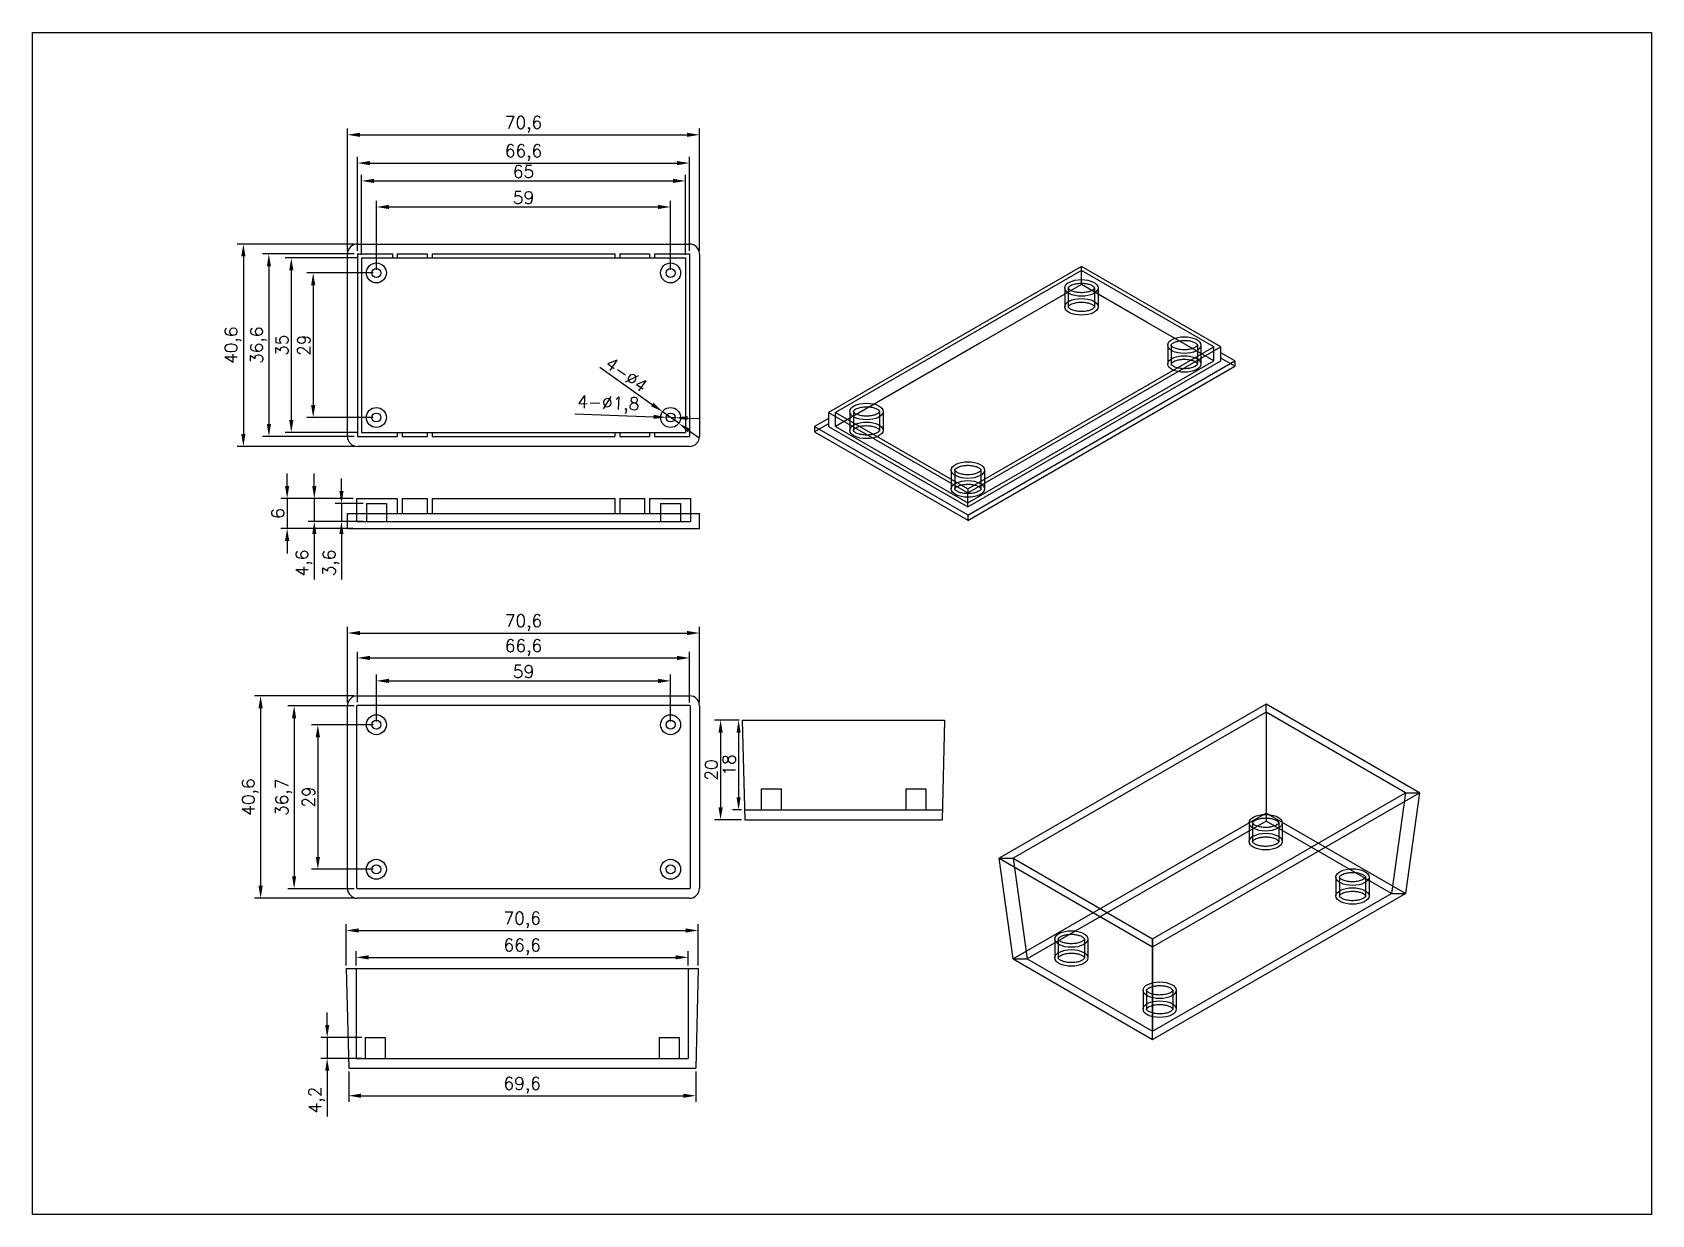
# Model space of a CAD drawing. Header units: millimetres. Extents: x 1647 to 1971, y 1078 to 1315.
import ezdxf

# ---------------------------------------------------------------- set-up
doc = ezdxf.new("R2010")
doc.units = ezdxf.units.MM
doc.styles.get("Standard").update_dxf_attribs({"font": 'txt', "bigfont": 'gbcbig.shx'})
doc.dimstyles.new('ISO-25', dxfattribs={"dimtxt": 2.5, "dimasz": 2.5, "dimexe": 1.25, "dimexo": 0.625, "dimtad": 1, "dimtxsty": 'Standard', "dimcen": 2.5, "dimadec": 0, "dimazin": 0, "dimtfac": 1, "dimtmove": 0, "dimatfit": 3, "dimfxl": 1, "dimarcsym": 0})

msp = doc.modelspace()

# ---------------------------------------------------------------- blocks, each defined once
blk = doc.blocks.new('*D3')
at = {"color": 0, "lineweight": -2}
for p, q in [((1711.17, 1272.26), (1687.67, 1272.26)), ((1688.92, 1269.76), (1688.92, 1234.16)), ((1711.17, 1231.66), (1687.67, 1231.66))]:
    blk.add_line(p, q, dxfattribs=at)
at = {"color": 0}
for points in [[(1688.5, 1269.76), (1689.34, 1269.76), (1688.92, 1272.26)], [(1688.5, 1234.16), (1689.34, 1234.16), (1688.92, 1231.66)]]:
    blk.add_solid(points, dxfattribs=at)
at = {"layer": 'Defpoints', "color": 0}
for p in [(1711.8, 1272.26), (1688.92, 1231.66), (1711.8, 1231.66)]:
    blk.add_point(p, dxfattribs=at)
at = {"color": 0, "insert": (1686.84, 1251.96), "char_height": 2.5, "attachment_point": 5, "rotation": 90}
blk.add_mtext('40,6', dxfattribs=at)
blk = doc.blocks.new('*D4')
at = {"color": 0, "lineweight": -2}
for p, q in [((1711.17, 1270.26), (1692.79, 1270.26)), ((1694.04, 1267.76), (1694.04, 1236.16)), ((1711.17, 1233.66), (1692.79, 1233.66))]:
    blk.add_line(p, q, dxfattribs=at)
at = {"color": 0}
for points in [[(1693.63, 1267.76), (1694.46, 1267.76), (1694.04, 1270.26)], [(1693.63, 1236.16), (1694.46, 1236.16), (1694.04, 1233.66)]]:
    blk.add_solid(points, dxfattribs=at)
at = {"layer": 'Defpoints', "color": 0}
for p in [(1711.8, 1270.26), (1694.04, 1233.66), (1711.8, 1233.66)]:
    blk.add_point(p, dxfattribs=at)
at = {"color": 0, "insert": (1691.96, 1251.96), "char_height": 2.5, "attachment_point": 5, "rotation": 90}
blk.add_mtext('36,6', dxfattribs=at)
blk = doc.blocks.new('*D5')
at = {"color": 0, "lineweight": -2}
for p, q in [((1711.97, 1269.46), (1697.28, 1269.46)), ((1698.53, 1266.96), (1698.53, 1236.96)), ((1711.97, 1234.46), (1697.28, 1234.46))]:
    blk.add_line(p, q, dxfattribs=at)
at = {"color": 0}
for points in [[(1698.12, 1266.96), (1698.95, 1266.96), (1698.53, 1269.46)], [(1698.12, 1236.96), (1698.95, 1236.96), (1698.53, 1234.46)]]:
    blk.add_solid(points, dxfattribs=at)
at = {"layer": 'Defpoints', "color": 0}
for p in [(1712.6, 1269.46), (1698.53, 1234.46), (1712.6, 1234.46)]:
    blk.add_point(p, dxfattribs=at)
at = {"color": 0, "insert": (1696.66, 1251.96), "char_height": 2.5, "attachment_point": 5, "rotation": 90}
blk.add_mtext('35', dxfattribs=at)
blk = doc.blocks.new('*D6')
at = {"color": 0, "lineweight": -2}
for p, q in [((1714.97, 1266.46), (1701.67, 1266.46)), ((1702.92, 1263.96), (1702.92, 1239.96)), ((1714.97, 1237.46), (1701.67, 1237.46))]:
    blk.add_line(p, q, dxfattribs=at)
at = {"color": 0}
for points in [[(1702.51, 1263.96), (1703.34, 1263.96), (1702.92, 1266.46)], [(1702.51, 1239.96), (1703.34, 1239.96), (1702.92, 1237.46)]]:
    blk.add_solid(points, dxfattribs=at)
at = {"layer": 'Defpoints', "color": 0}
for p in [(1715.6, 1266.46), (1702.92, 1237.46), (1715.6, 1237.46)]:
    blk.add_point(p, dxfattribs=at)
at = {"color": 0, "insert": (1701.05, 1251.96), "char_height": 2.5, "attachment_point": 5, "rotation": 90}
blk.add_mtext('29', dxfattribs=at)
blk = doc.blocks.new('*D7')
at = {"color": 0, "lineweight": -2}
for p, q in [((1709.8, 1270.89), (1709.8, 1295.42)), ((1712.3, 1294.17), (1777.9, 1294.17)), ((1780.4, 1270.89), (1780.4, 1295.42))]:
    blk.add_line(p, q, dxfattribs=at)
at = {"color": 0}
for points in [[(1712.3, 1294.58), (1712.3, 1293.75), (1709.8, 1294.17)], [(1777.9, 1294.58), (1777.9, 1293.75), (1780.4, 1294.17)]]:
    blk.add_solid(points, dxfattribs=at)
at = {"layer": 'Defpoints', "color": 0}
for p in [(1780.4, 1294.17), (1709.8, 1270.26), (1780.4, 1270.26)]:
    blk.add_point(p, dxfattribs=at)
at = {"color": 0, "insert": (1745.1, 1296.25), "char_height": 2.5, "attachment_point": 5}
blk.add_mtext('70,6', dxfattribs=at)
blk = doc.blocks.new('*D8')
at = {"color": 0, "lineweight": -2}
for p, q in [((1711.8, 1270.89), (1711.8, 1289.75)), ((1778.4, 1270.89), (1778.4, 1289.75)), ((1714.3, 1288.5), (1775.9, 1288.5))]:
    blk.add_line(p, q, dxfattribs=at)
at = {"color": 0}
for points in [[(1714.3, 1288.91), (1714.3, 1288.08), (1711.8, 1288.5)], [(1775.9, 1288.91), (1775.9, 1288.08), (1778.4, 1288.5)]]:
    blk.add_solid(points, dxfattribs=at)
at = {"layer": 'Defpoints', "color": 0}
for p in [(1778.4, 1288.5), (1711.8, 1270.26), (1778.4, 1270.26)]:
    blk.add_point(p, dxfattribs=at)
at = {"color": 0, "insert": (1745.1, 1290.58), "char_height": 2.5, "attachment_point": 5}
blk.add_mtext('66,6', dxfattribs=at)
blk = doc.blocks.new('*D9')
at = {"color": 0, "lineweight": -2}
for p, q in [((1712.6, 1270.09), (1712.6, 1286.17)), ((1777.6, 1270.09), (1777.6, 1286.17)), ((1715.1, 1284.92), (1775.1, 1284.92))]:
    blk.add_line(p, q, dxfattribs=at)
at = {"color": 0}
for points in [[(1715.1, 1285.33), (1715.1, 1284.5), (1712.6, 1284.92)], [(1775.1, 1285.33), (1775.1, 1284.5), (1777.6, 1284.92)]]:
    blk.add_solid(points, dxfattribs=at)
at = {"layer": 'Defpoints', "color": 0}
for p in [(1777.6, 1284.92), (1712.6, 1269.46), (1777.6, 1269.46)]:
    blk.add_point(p, dxfattribs=at)
at = {"color": 0, "insert": (1745.1, 1286.79), "char_height": 2.5, "attachment_point": 5}
blk.add_mtext('65', dxfattribs=at)
blk = doc.blocks.new('*D10')
at = {"color": 0, "lineweight": -2}
for p, q in [((1715.6, 1267.09), (1715.6, 1280.94)), ((1718.1, 1279.69), (1772.1, 1279.69)), ((1774.6, 1267.09), (1774.6, 1280.94))]:
    blk.add_line(p, q, dxfattribs=at)
at = {"color": 0}
for points in [[(1718.1, 1280.11), (1718.1, 1279.28), (1715.6, 1279.69)], [(1772.1, 1280.11), (1772.1, 1279.28), (1774.6, 1279.69)]]:
    blk.add_solid(points, dxfattribs=at)
at = {"layer": 'Defpoints', "color": 0}
for p in [(1774.6, 1279.69), (1715.6, 1266.46), (1774.6, 1266.46)]:
    blk.add_point(p, dxfattribs=at)
at = {"color": 0, "insert": (1745.1, 1281.57), "char_height": 2.5, "attachment_point": 5}
blk.add_mtext('59', dxfattribs=at)
blk = doc.blocks.new('*D11')
at = {"color": 0, "lineweight": -2}
for p, q in [((1697.7, 1223.71), (1697.7, 1226.21)), ((1710.97, 1221.21), (1696.45, 1221.21)), ((1697.7, 1221.21), (1697.7, 1215.21)), ((1710.97, 1215.21), (1696.45, 1215.21)), ((1697.7, 1212.71), (1697.7, 1210.21))]:
    blk.add_line(p, q, dxfattribs=at)
at = {"color": 0}
for points in [[(1697.28, 1223.71), (1698.12, 1223.71), (1697.7, 1221.21)], [(1697.28, 1212.71), (1698.12, 1212.71), (1697.7, 1215.21)]]:
    blk.add_solid(points, dxfattribs=at)
at = {"layer": 'Defpoints', "color": 0}
for p in [(1711.6, 1221.21), (1697.7, 1215.21), (1711.6, 1215.21)]:
    blk.add_point(p, dxfattribs=at)
at = {"color": 0, "insert": (1695.83, 1218.21), "char_height": 2.5, "attachment_point": 5, "rotation": 90}
blk.add_mtext('6', dxfattribs=at)
blk = doc.blocks.new('*D12')
at = {"color": 0, "lineweight": -2}
for p, q in [((1703.15, 1223.71), (1703.15, 1226.21)), ((1710.97, 1221.21), (1701.9, 1221.21)), ((1703.15, 1221.21), (1703.15, 1216.61)), ((1710.97, 1216.61), (1701.9, 1216.61)), ((1703.15, 1214.11), (1703.15, 1204.95))]:
    blk.add_line(p, q, dxfattribs=at)
at = {"color": 0}
for points in [[(1702.73, 1223.71), (1703.56, 1223.71), (1703.15, 1221.21)], [(1702.73, 1214.11), (1703.56, 1214.11), (1703.15, 1216.61)]]:
    blk.add_solid(points, dxfattribs=at)
at = {"layer": 'Defpoints', "color": 0}
for p in [(1711.6, 1221.21), (1703.15, 1216.61), (1711.6, 1216.61)]:
    blk.add_point(p, dxfattribs=at)
at = {"color": 0, "insert": (1701.06, 1208.28), "char_height": 2.5, "attachment_point": 5, "rotation": 90}
blk.add_mtext('4,6', dxfattribs=at)
blk = doc.blocks.new('*D13')
at = {"color": 0, "lineweight": -2}
for p, q in [((1708.59, 1222.71), (1708.59, 1225.21)), ((1712.97, 1220.21), (1707.34, 1220.21)), ((1708.59, 1220.21), (1708.59, 1216.61)), ((1712.97, 1216.61), (1707.34, 1216.61)), ((1708.59, 1214.11), (1708.59, 1204.95))]:
    blk.add_line(p, q, dxfattribs=at)
at = {"color": 0}
for points in [[(1708.18, 1222.71), (1709.01, 1222.71), (1708.59, 1220.21)], [(1708.18, 1214.11), (1709.01, 1214.11), (1708.59, 1216.61)]]:
    blk.add_solid(points, dxfattribs=at)
at = {"layer": 'Defpoints', "color": 0}
for p in [(1713.6, 1220.21), (1708.59, 1216.61), (1713.6, 1216.61)]:
    blk.add_point(p, dxfattribs=at)
at = {"color": 0, "insert": (1706.51, 1208.28), "char_height": 2.5, "attachment_point": 5, "rotation": 90}
blk.add_mtext('3,6', dxfattribs=at)
blk = doc.blocks.new('*D14')
at = {"color": 0, "lineweight": -2}
for p, q in [((1760.41, 1247.57), (1770.93, 1240.07)), ((1776.22, 1236.3), (1772.97, 1238.62)), ((1778.26, 1234.85), (1780.3, 1233.4))]:
    blk.add_line(p, q, dxfattribs=at)
at = {"color": 0}
for points in [[(1771.17, 1240.41), (1770.69, 1239.73), (1772.97, 1238.62)], [(1778.5, 1235.19), (1778.02, 1234.51), (1776.22, 1236.3)]]:
    blk.add_solid(points, dxfattribs=at)
at = {"layer": 'Defpoints', "color": 0}
for p in [(1772.97, 1238.62), (1776.22, 1236.3)]:
    blk.add_point(p, dxfattribs=at)
at = {"color": 0, "insert": (1765.74, 1246.07), "char_height": 2.5, "attachment_point": 5, "rotation": 324.526}
blk.add_mtext('4-∅4', dxfattribs=at)
blk = doc.blocks.new('*D15')
at = {"color": 0, "lineweight": -2}
for p, q in [((1755.38, 1238.22), (1771.2, 1237.6)), ((1775.5, 1237.42), (1773.7, 1237.5)), ((1777.99, 1237.33), (1780.49, 1237.23))]:
    blk.add_line(p, q, dxfattribs=at)
at = {"color": 0}
for points in [[(1771.22, 1238.01), (1771.18, 1237.18), (1773.7, 1237.5)], [(1778.01, 1237.74), (1777.98, 1236.91), (1775.5, 1237.42)]]:
    blk.add_solid(points, dxfattribs=at)
at = {"layer": 'Defpoints', "color": 0}
for p in [(1773.7, 1237.5), (1775.5, 1237.42)]:
    blk.add_point(p, dxfattribs=at)
at = {"color": 0, "insert": (1762.12, 1240.04), "char_height": 2.5, "attachment_point": 5, "rotation": 357.7252}
blk.add_mtext('4-∅1,8', dxfattribs=at)
blk = doc.blocks.new('*D16')
at = {"color": 0, "lineweight": -2}
for p, q in [((1711.17, 1181.63), (1691.13, 1181.63)), ((1692.38, 1179.13), (1692.38, 1143.53)), ((1711.17, 1141.03), (1691.13, 1141.03))]:
    blk.add_line(p, q, dxfattribs=at)
at = {"color": 0}
for points in [[(1691.96, 1179.13), (1692.8, 1179.13), (1692.38, 1181.63)], [(1691.96, 1143.53), (1692.8, 1143.53), (1692.38, 1141.03)]]:
    blk.add_solid(points, dxfattribs=at)
at = {"layer": 'Defpoints', "color": 0}
for p in [(1711.8, 1181.63), (1692.38, 1141.03), (1711.8, 1141.03)]:
    blk.add_point(p, dxfattribs=at)
at = {"color": 0, "insert": (1690.3, 1161.33), "char_height": 2.5, "attachment_point": 5, "rotation": 90}
blk.add_mtext('40,6', dxfattribs=at)
blk = doc.blocks.new('*D17')
at = {"color": 0, "lineweight": -2}
for p, q in [((1711.17, 1179.63), (1697.85, 1179.63)), ((1699.1, 1177.13), (1699.1, 1145.43)), ((1711.17, 1142.93), (1697.85, 1142.93))]:
    blk.add_line(p, q, dxfattribs=at)
at = {"color": 0}
for points in [[(1698.68, 1177.13), (1699.51, 1177.13), (1699.1, 1179.63)], [(1698.68, 1145.43), (1699.51, 1145.43), (1699.1, 1142.93)]]:
    blk.add_solid(points, dxfattribs=at)
at = {"layer": 'Defpoints', "color": 0}
for p in [(1711.8, 1179.63), (1699.1, 1142.93), (1711.8, 1142.93)]:
    blk.add_point(p, dxfattribs=at)
at = {"color": 0, "insert": (1697.01, 1161.28), "char_height": 2.5, "attachment_point": 5, "rotation": 90}
blk.add_mtext('36,7', dxfattribs=at)
blk = doc.blocks.new('*D18')
at = {"color": 0, "lineweight": -2}
for p, q in [((1714.97, 1175.83), (1702.61, 1175.83)), ((1703.86, 1173.33), (1703.86, 1149.33)), ((1714.97, 1146.83), (1702.61, 1146.83))]:
    blk.add_line(p, q, dxfattribs=at)
at = {"color": 0}
for points in [[(1703.44, 1173.33), (1704.28, 1173.33), (1703.86, 1175.83)], [(1703.44, 1149.33), (1704.28, 1149.33), (1703.86, 1146.83)]]:
    blk.add_solid(points, dxfattribs=at)
at = {"layer": 'Defpoints', "color": 0}
for p in [(1715.6, 1175.83), (1703.86, 1146.83), (1715.6, 1146.83)]:
    blk.add_point(p, dxfattribs=at)
at = {"color": 0, "insert": (1701.99, 1161.33), "char_height": 2.5, "attachment_point": 5, "rotation": 90}
blk.add_mtext('29', dxfattribs=at)
blk = doc.blocks.new('*D19')
at = {"color": 0, "lineweight": -2}
for p, q in [((1709.8, 1180.26), (1709.8, 1195.48)), ((1780.4, 1180.26), (1780.4, 1195.48)), ((1712.3, 1194.23), (1777.9, 1194.23))]:
    blk.add_line(p, q, dxfattribs=at)
at = {"color": 0}
for points in [[(1712.3, 1194.64), (1712.3, 1193.81), (1709.8, 1194.23)], [(1777.9, 1194.64), (1777.9, 1193.81), (1780.4, 1194.23)]]:
    blk.add_solid(points, dxfattribs=at)
at = {"layer": 'Defpoints', "color": 0}
for p in [(1780.4, 1194.23), (1709.8, 1179.63), (1780.4, 1179.63)]:
    blk.add_point(p, dxfattribs=at)
at = {"color": 0, "insert": (1745.1, 1196.31), "char_height": 2.5, "attachment_point": 5}
blk.add_mtext('70,6', dxfattribs=at)
blk = doc.blocks.new('*D20')
at = {"color": 0, "lineweight": -2}
for p, q in [((1711.8, 1180.36), (1711.8, 1190.48)), ((1714.3, 1189.23), (1775.9, 1189.23)), ((1778.4, 1180.26), (1778.4, 1190.48))]:
    blk.add_line(p, q, dxfattribs=at)
at = {"color": 0}
for points in [[(1714.3, 1189.65), (1714.3, 1188.81), (1711.8, 1189.23)], [(1775.9, 1189.65), (1775.9, 1188.81), (1778.4, 1189.23)]]:
    blk.add_solid(points, dxfattribs=at)
at = {"layer": 'Defpoints', "color": 0}
for p in [(1778.4, 1189.23), (1711.8, 1179.73), (1778.4, 1179.63)]:
    blk.add_point(p, dxfattribs=at)
at = {"color": 0, "insert": (1745.1, 1191.31), "char_height": 2.5, "attachment_point": 5}
blk.add_mtext('66,6', dxfattribs=at)
blk = doc.blocks.new('*D21')
at = {"color": 0, "lineweight": -2}
for p, q in [((1715.6, 1176.46), (1715.6, 1185.88)), ((1774.6, 1176.46), (1774.6, 1185.88)), ((1718.1, 1184.63), (1772.1, 1184.63))]:
    blk.add_line(p, q, dxfattribs=at)
at = {"color": 0}
for points in [[(1718.1, 1185.04), (1718.1, 1184.21), (1715.6, 1184.63)], [(1772.1, 1185.04), (1772.1, 1184.21), (1774.6, 1184.63)]]:
    blk.add_solid(points, dxfattribs=at)
at = {"layer": 'Defpoints', "color": 0}
for p in [(1774.6, 1184.63), (1715.6, 1175.83), (1774.6, 1175.83)]:
    blk.add_point(p, dxfattribs=at)
at = {"color": 0, "insert": (1745.1, 1186.5), "char_height": 2.5, "attachment_point": 5}
blk.add_mtext('59', dxfattribs=at)
blk = doc.blocks.new('*D22')
at = {"color": 0, "lineweight": -2}
for p, q in [((1709.54, 1127.53), (1709.54, 1135.81)), ((1712.04, 1134.56), (1777.64, 1134.56)), ((1780.14, 1127.53), (1780.14, 1135.81))]:
    blk.add_line(p, q, dxfattribs=at)
at = {"color": 0}
for points in [[(1712.04, 1134.98), (1712.04, 1134.14), (1709.54, 1134.56)], [(1777.64, 1134.98), (1777.64, 1134.14), (1780.14, 1134.56)]]:
    blk.add_solid(points, dxfattribs=at)
at = {"layer": 'Defpoints', "color": 0}
for p in [(1780.14, 1134.56), (1709.54, 1126.91), (1780.14, 1126.91)]:
    blk.add_point(p, dxfattribs=at)
at = {"color": 0, "insert": (1744.84, 1136.64), "char_height": 2.5, "attachment_point": 5}
blk.add_mtext('70,6', dxfattribs=at)
blk = doc.blocks.new('*D23')
at = {"color": 0, "lineweight": -2}
for p, q in [((1710.04, 1106.28), (1710.04, 1100.16)), ((1779.64, 1106.28), (1779.64, 1100.16)), ((1712.54, 1101.41), (1777.14, 1101.41))]:
    blk.add_line(p, q, dxfattribs=at)
at = {"color": 0}
for points in [[(1712.54, 1101.83), (1712.54, 1100.99), (1710.04, 1101.41)], [(1777.14, 1101.83), (1777.14, 1100.99), (1779.64, 1101.41)]]:
    blk.add_solid(points, dxfattribs=at)
at = {"layer": 'Defpoints', "color": 0}
for p in [(1710.04, 1106.91), (1779.64, 1106.91), (1779.64, 1101.41)]:
    blk.add_point(p, dxfattribs=at)
at = {"color": 0, "insert": (1744.84, 1103.49), "char_height": 2.5, "attachment_point": 5}
blk.add_mtext('69,6', dxfattribs=at)
blk = doc.blocks.new('*D24')
at = {"color": 0, "lineweight": -2}
for p, q in [((1711.54, 1127.53), (1711.54, 1130.42)), ((1778.14, 1127.53), (1778.14, 1130.42)), ((1714.04, 1129.17), (1775.64, 1129.17))]:
    blk.add_line(p, q, dxfattribs=at)
at = {"color": 0}
for points in [[(1714.04, 1129.58), (1714.04, 1128.75), (1711.54, 1129.17)], [(1775.64, 1129.58), (1775.64, 1128.75), (1778.14, 1129.17)]]:
    blk.add_solid(points, dxfattribs=at)
at = {"layer": 'Defpoints', "color": 0}
for p in [(1711.54, 1126.91), (1778.14, 1129.17), (1778.14, 1126.91)]:
    blk.add_point(p, dxfattribs=at)
at = {"color": 0, "insert": (1744.84, 1131.25), "char_height": 2.5, "attachment_point": 5}
blk.add_mtext('66,6', dxfattribs=at)
blk = doc.blocks.new('*D25')
at = {"color": 0, "lineweight": -2}
for p, q in [((1705.73, 1115.61), (1705.73, 1118.11)), ((1712.71, 1113.11), (1704.48, 1113.11)), ((1705.73, 1113.11), (1705.73, 1108.91)), ((1712.71, 1108.91), (1704.48, 1108.91)), ((1705.73, 1106.41), (1705.73, 1097.24))]:
    blk.add_line(p, q, dxfattribs=at)
at = {"color": 0}
for points in [[(1705.32, 1115.61), (1706.15, 1115.61), (1705.73, 1113.11)], [(1705.32, 1106.41), (1706.15, 1106.41), (1705.73, 1108.91)]]:
    blk.add_solid(points, dxfattribs=at)
at = {"layer": 'Defpoints', "color": 0}
for p in [(1713.34, 1113.11), (1705.73, 1108.91), (1713.34, 1108.91)]:
    blk.add_point(p, dxfattribs=at)
at = {"color": 0, "insert": (1703.65, 1100.57), "char_height": 2.5, "attachment_point": 5, "rotation": 90}
blk.add_mtext('4,2', dxfattribs=at)
blk = doc.blocks.new('*D26')
at = {"color": 0, "lineweight": -2}
for p, q in [((1788.33, 1176.76), (1783.38, 1176.76)), ((1784.63, 1174.26), (1784.63, 1159.26)), ((1788.83, 1156.76), (1783.38, 1156.76))]:
    blk.add_line(p, q, dxfattribs=at)
at = {"color": 0}
for points in [[(1784.21, 1174.26), (1785.05, 1174.26), (1784.63, 1176.76)], [(1784.21, 1159.26), (1785.05, 1159.26), (1784.63, 1156.76)]]:
    blk.add_solid(points, dxfattribs=at)
at = {"layer": 'Defpoints', "color": 0}
for p in [(1788.96, 1176.76), (1784.63, 1156.76), (1789.46, 1156.76)]:
    blk.add_point(p, dxfattribs=at)
at = {"color": 0, "insert": (1782.76, 1166.76), "char_height": 2.5, "attachment_point": 5, "rotation": 90}
blk.add_mtext('20', dxfattribs=at)
blk = doc.blocks.new('*D27')
at = {"color": 0, "lineweight": -2}
for p, q in [((1788.33, 1176.76), (1786.99, 1176.76)), ((1788.24, 1174.26), (1788.24, 1161.26)), ((1788.83, 1158.76), (1786.99, 1158.76))]:
    blk.add_line(p, q, dxfattribs=at)
at = {"color": 0}
for points in [[(1787.82, 1174.26), (1788.65, 1174.26), (1788.24, 1176.76)], [(1787.82, 1161.26), (1788.65, 1161.26), (1788.24, 1158.76)]]:
    blk.add_solid(points, dxfattribs=at)
at = {"layer": 'Defpoints', "color": 0}
for p in [(1788.96, 1176.76), (1788.24, 1158.76), (1789.46, 1158.76)]:
    blk.add_point(p, dxfattribs=at)
at = {"color": 0, "insert": (1786.36, 1167.76), "char_height": 2.5, "attachment_point": 5, "rotation": 90}
blk.add_mtext('18', dxfattribs=at)

# ---------------------------------------------------------------- dimensions: what is measured, and where the dimension line sits
for base, p1, p2, picture, middle in [((1780.396, 1294.166), (1709.796, 1270.261), (1780.396, 1270.261), '*D7', (1745.096, 1296.249)), ((1778.396, 1288.495), (1711.796, 1270.261), (1778.396, 1270.261), '*D8', (1745.096, 1290.579)), ((1774.596, 1279.695), (1715.596, 1266.461), (1774.596, 1266.461), '*D10', (1745.096, 1281.57)), ((1780.396, 1194.228), (1709.796, 1179.632), (1780.396, 1179.632), '*D19', (1745.096, 1196.311)), ((1778.396, 1189.23), (1711.796, 1179.732), (1778.396, 1179.632), '*D20', (1745.096, 1191.313)), ((1774.596, 1184.626), (1715.596, 1175.832), (1774.596, 1175.832), '*D21', (1745.096, 1186.501)), ((1778.139, 1129.167), (1711.539, 1126.908), (1778.139, 1126.908), '*D24', (1744.839, 1131.251)), ((1779.639, 1101.409), (1710.039, 1106.908), (1779.639, 1106.908), '*D23', (1744.839, 1103.493))]:
    dim = msp.add_linear_dim(base=base, p1=p1, p2=p2, dimstyle='ISO-25')
    dim.commit()
    dim.dimension.update_dxf_attribs({"geometry": picture, "text_midpoint": middle})
for base, p1, p2, picture, middle in [((1777.596, 1284.918), (1712.596, 1269.461), (1777.596, 1269.461), '*D9', (1745.096, 1284.918)), ((1780.139, 1134.56), (1709.539, 1126.908), (1780.139, 1126.908), '*D22', (1744.839, 1134.56))]:
    dim = msp.add_linear_dim(base=base, p1=p1, p2=p2, dimstyle='ISO-25')
    dim.commit()
    dim.dimension.update_dxf_attribs({"geometry": picture, "text_midpoint": middle, "dimtype": 160})
for base, p1, p2, picture, middle in [((1688.922, 1231.661), (1711.796, 1272.261), (1711.796, 1231.661), '*D3', (1688.922, 1251.961)), ((1694.042, 1233.661), (1711.796, 1270.261), (1711.796, 1233.661), '*D4', (1694.042, 1251.961)), ((1698.535, 1234.461), (1712.596, 1269.461), (1712.596, 1234.461), '*D5', (1698.535, 1251.961)), ((1702.924, 1237.461), (1715.596, 1266.461), (1715.596, 1237.461), '*D6', (1702.924, 1251.961)), ((1697.7, 1215.213), (1711.596, 1221.213), (1711.596, 1215.213), '*D11', (1697.7, 1218.213)), ((1703.146, 1216.613), (1711.596, 1221.213), (1711.596, 1216.613), '*D12', (1703.146, 1208.28))]:
    dim = msp.add_linear_dim(base=base, p1=p1, p2=p2, angle=90, dimstyle='ISO-25')
    dim.commit()
    dim.dimension.update_dxf_attribs({"geometry": picture, "text_midpoint": middle, "dimtype": 160})
for p1, p2, picture, middle in [((1776.225, 1236.3), (1772.967, 1238.621), '*D14', (1765.742, 1246.072)), ((1775.495, 1237.425), (1773.697, 1237.496), '*D15', (1762.122, 1240.041))]:
    dim = msp.add_diameter_dim_2p(p1=p1, p2=p2, text='4-<>', dimstyle='ISO-25')
    dim.commit()
    dim.dimension.update_dxf_attribs({"geometry": picture, "text_midpoint": middle})
for base, p1, p2, picture, middle in [((1708.593, 1216.613), (1713.596, 1220.213), (1713.596, 1216.613), '*D13', (1706.51, 1208.28)), ((1692.379, 1141.032), (1711.796, 1181.632), (1711.796, 1141.032), '*D16', (1690.296, 1161.332)), ((1699.096, 1142.932), (1711.796, 1179.632), (1711.796, 1142.932), '*D17', (1697.013, 1161.282)), ((1703.861, 1146.832), (1715.596, 1175.832), (1715.596, 1146.832), '*D18', (1701.986, 1161.332)), ((1784.632, 1156.758), (1788.957, 1176.758), (1789.457, 1156.758), '*D26', (1782.757, 1166.758)), ((1788.235, 1158.758), (1788.957, 1176.758), (1789.457, 1158.758), '*D27', (1786.36, 1167.758)), ((1705.733, 1108.908), (1713.339, 1113.108), (1713.339, 1108.908), '*D25', (1703.65, 1100.574))]:
    dim = msp.add_linear_dim(base=base, p1=p1, p2=p2, angle=90, dimstyle='ISO-25')
    dim.commit()
    dim.dimension.update_dxf_attribs({"geometry": picture, "text_midpoint": middle})

# ---------------------------------------------------------------- linework, layer by layer
for p, q in [((1709.796, 1233.661), (1709.796, 1270.261)), ((1711.796, 1272.261), (1778.396, 1272.261)), ((1711.796, 1270.261), (1718.796, 1270.261)), ((1711.796, 1270.261), (1711.796, 1233.661)), ((1718.796, 1270.261), (1718.796, 1269.461)), ((1719.796, 1270.261), (1719.796, 1269.461)), ((1719.796, 1270.261), (1725.796, 1270.261)), ((1725.796, 1270.261), (1725.796, 1269.461)), ((1726.796, 1270.261), (1726.796, 1269.461)), ((1726.796, 1270.261), (1763.396, 1270.261)), ((1763.396, 1270.261), (1763.396, 1269.461)), ((1764.396, 1270.261), (1764.396, 1269.461)), ((1764.396, 1270.261), (1770.396, 1270.261)), ((1770.396, 1270.261), (1770.396, 1269.461)), ((1771.396, 1270.261), (1771.396, 1269.461)), ((1771.396, 1270.261), (1778.396, 1270.261)), ((1778.396, 1270.261), (1778.396, 1233.661)), ((1780.396, 1270.261), (1780.396, 1233.661)), ((1712.596, 1269.461), (1718.796, 1269.461)), ((1712.596, 1269.461), (1712.596, 1234.461)), ((1718.796, 1269.461), (1771.396, 1269.461)), ((1719.796, 1269.461), (1725.796, 1269.461)), ((1726.796, 1269.461), (1763.396, 1269.461)), ((1764.396, 1269.461), (1770.396, 1269.461)), ((1771.396, 1269.461), (1777.596, 1269.461)), ((1777.596, 1269.461), (1777.596, 1234.461)), ((1857.009, 1267.736), (1806.287, 1238.452)), ((1857.009, 1266.928), (1807.687, 1238.452)), ((1884.943, 1251.609), (1857.009, 1267.736)), ((1857.009, 1264.966), (1857.009, 1267.736)), ((1883.543, 1251.609), (1857.009, 1266.928)), ((1857.009, 1264.158), (1836.646, 1252.401)), ((1853.645, 1263.447), (1853.645, 1259.661)), ((1854.362, 1263.447), (1854.362, 1259.661)), ((1857.009, 1264.158), (1857.009, 1264.966)), ((1870.199, 1256.543), (1857.009, 1264.158)), ((1859.601, 1263.447), (1859.601, 1259.661)), ((1860.317, 1263.447), (1860.317, 1259.661)), ((1883.543, 1248.839), (1870.199, 1256.543)), ((1836.646, 1252.401), (1807.687, 1235.682)), ((1834.221, 1222.325), (1884.943, 1251.609)), ((1834.221, 1223.133), (1883.543, 1251.609)), ((1874.288, 1251.977), (1874.288, 1248.192)), ((1875.004, 1251.977), (1875.004, 1248.191)), ((1880.243, 1251.977), (1880.243, 1248.192)), ((1880.96, 1251.977), (1880.96, 1248.192)), ((1883.543, 1248.839), (1883.543, 1251.609)), ((1884.943, 1248.839), (1884.943, 1251.609)), ((1887.742, 1248.814), (1884.943, 1250.43)), ((1834.221, 1219.555), (1884.943, 1248.839)), ((1834.221, 1220.363), (1883.543, 1248.839)), ((1834.221, 1217.887), (1887.742, 1248.814)), ((1834.221, 1216.821), (1887.742, 1247.748)), ((1887.742, 1247.748), (1884.943, 1249.364)), ((1887.742, 1248.814), (1887.742, 1247.748)), ((1806.287, 1237.273), (1803.487, 1235.656)), ((1806.287, 1238.452), (1834.221, 1222.325)), ((1806.287, 1238.452), (1806.287, 1235.682)), ((1807.687, 1238.452), (1834.221, 1223.133)), ((1807.687, 1235.682), (1807.687, 1238.452)), ((1810.533, 1238.669), (1810.533, 1234.883)), ((1811.25, 1238.668), (1811.25, 1234.883)), ((1816.489, 1238.669), (1816.489, 1234.883)), ((1817.205, 1238.669), (1817.205, 1234.883)), ((1712.596, 1234.461), (1771.396, 1234.461)), ((1719.796, 1234.461), (1725.796, 1234.461)), ((1719.796, 1234.461), (1719.796, 1233.661)), ((1719.796, 1234.461), (1719.796, 1233.661)), ((1720.796, 1234.461), (1720.796, 1233.661)), ((1725.796, 1234.461), (1725.796, 1233.661)), ((1726.796, 1234.461), (1726.796, 1233.661)), ((1763.396, 1234.461), (1763.396, 1233.661)), ((1764.396, 1234.461), (1764.396, 1233.661)), ((1770.396, 1234.461), (1770.396, 1233.661)), ((1771.396, 1234.461), (1771.396, 1233.661)), ((1771.396, 1234.461), (1777.596, 1234.461)), ((1806.287, 1236.207), (1803.487, 1234.591)), ((1803.487, 1235.656), (1834.221, 1217.912)), ((1803.487, 1235.656), (1803.487, 1234.591)), ((1803.487, 1234.591), (1834.221, 1216.847)), ((1806.287, 1235.682), (1834.221, 1219.555)), ((1807.687, 1235.682), (1834.221, 1220.363)), ((1711.796, 1233.661), (1719.796, 1233.661)), ((1778.396, 1231.661), (1711.796, 1231.661)), ((1720.796, 1233.661), (1725.796, 1233.661)), ((1726.796, 1233.661), (1763.396, 1233.661)), ((1764.396, 1233.661), (1770.396, 1233.661)), ((1771.396, 1233.661), (1778.396, 1233.661)), ((1830.885, 1226.919), (1830.885, 1223.133)), ((1831.601, 1226.918), (1831.601, 1223.133)), ((1836.84, 1226.919), (1836.84, 1223.133)), ((1837.557, 1226.919), (1837.557, 1223.133)), ((1711.596, 1221.213), (1719.796, 1221.213)), ((1711.596, 1221.213), (1711.596, 1216.613)), ((1719.796, 1221.213), (1719.796, 1218.213)), ((1720.796, 1221.213), (1720.796, 1218.213)), ((1720.796, 1221.213), (1725.796, 1221.213)), ((1725.796, 1221.213), (1725.796, 1218.213)), ((1726.796, 1221.213), (1726.796, 1218.213)), ((1726.796, 1221.213), (1763.396, 1221.213)), ((1763.396, 1221.213), (1763.396, 1218.213)), ((1764.396, 1221.213), (1764.396, 1218.213)), ((1764.396, 1221.213), (1769.396, 1221.213)), ((1769.396, 1221.213), (1769.396, 1218.213)), ((1770.396, 1221.213), (1770.396, 1218.213)), ((1770.396, 1221.213), (1778.596, 1221.213)), ((1778.596, 1221.213), (1778.596, 1216.613)), ((1834.221, 1223.133), (1834.221, 1222.325)), ((1834.221, 1219.555), (1834.221, 1222.325)), ((1709.796, 1218.213), (1780.396, 1218.213)), ((1709.796, 1215.213), (1709.796, 1218.213)), ((1713.596, 1220.213), (1717.596, 1220.213)), ((1713.596, 1220.213), (1713.596, 1216.613)), ((1717.596, 1220.213), (1717.596, 1216.613)), ((1772.596, 1220.213), (1772.596, 1216.613)), ((1772.596, 1220.213), (1776.596, 1220.213)), ((1776.596, 1220.213), (1776.596, 1216.613)), ((1780.396, 1215.213), (1780.396, 1218.213)), ((1834.221, 1217.912), (1834.221, 1216.847)), ((1709.796, 1215.213), (1780.396, 1215.213)), ((1711.596, 1216.613), (1778.596, 1216.613)), ((1709.796, 1143.032), (1709.796, 1179.632)), ((1711.696, 1143.032), (1711.696, 1179.632)), ((1711.796, 1181.632), (1778.396, 1181.632)), ((1711.796, 1179.732), (1778.396, 1179.732)), ((1778.496, 1179.632), (1778.496, 1143.032)), ((1780.396, 1179.632), (1780.396, 1143.032)), ((1894.049, 1179.94), (1840.527, 1149.039)), ((1924.782, 1162.197), (1894.049, 1179.94)), ((1894.049, 1178.324), (1894.049, 1179.94)), ((1788.957, 1176.758), (1829.557, 1176.758)), ((1788.957, 1176.758), (1789.457, 1156.758)), ((1829.557, 1176.758), (1829.057, 1156.758)), ((1894.049, 1178.324), (1843.327, 1149.039)), ((1921.983, 1162.196), (1894.049, 1178.324)), ((1894.049, 1178.324), (1894.049, 1156.518)), ((1792.757, 1162.958), (1796.757, 1162.958)), ((1792.757, 1162.958), (1792.757, 1158.758)), ((1796.757, 1162.958), (1796.757, 1158.758)), ((1821.759, 1162.958), (1825.759, 1162.958)), ((1821.759, 1162.958), (1821.759, 1158.758)), ((1825.759, 1162.958), (1825.759, 1158.758)), ((1871.261, 1131.27), (1924.782, 1162.197)), ((1871.261, 1132.912), (1921.983, 1162.196)), ((1921.983, 1162.196), (1919.183, 1142.007)), ((1924.782, 1162.197), (1921.983, 1142.007)), ((1921.983, 1162.196), (1924.781, 1162.196)), ((1789.457, 1158.758), (1829.057, 1158.758)), ((1789.457, 1156.758), (1829.057, 1156.758)), ((1894.049, 1158.103), (1843.327, 1128.85)), ((1894.049, 1156.518), (1846.127, 1128.85)), ((1890.606, 1156.167), (1890.606, 1152.382)), ((1891.323, 1156.167), (1891.323, 1152.381)), ((1921.983, 1142.007), (1894.049, 1158.103)), ((1919.183, 1142.007), (1894.049, 1156.518)), ((1896.562, 1156.167), (1896.562, 1152.382)), ((1897.279, 1156.167), (1897.279, 1152.382)), ((1840.527, 1149.039), (1871.261, 1131.295)), ((1843.327, 1128.85), (1840.527, 1149.039)), ((1840.527, 1149.039), (1843.327, 1149.039)), ((1843.327, 1149.039), (1871.261, 1132.912)), ((1843.327, 1149.039), (1846.127, 1128.85)), ((1908.025, 1145.265), (1908.025, 1141.479)), ((1908.741, 1145.265), (1908.741, 1141.479)), ((1913.98, 1145.265), (1913.98, 1141.479)), ((1914.697, 1145.265), (1914.697, 1141.479)), ((1778.396, 1142.932), (1711.796, 1142.932)), ((1778.396, 1141.032), (1711.796, 1141.032)), ((1871.261, 1114.339), (1919.183, 1142.007)), ((1871.261, 1112.723), (1921.983, 1142.007)), ((1919.183, 1142.007), (1921.983, 1142.007)), ((1851.637, 1132.848), (1851.637, 1129.062)), ((1852.354, 1132.847), (1852.354, 1129.062)), ((1857.593, 1132.848), (1857.593, 1129.062)), ((1858.31, 1132.848), (1858.31, 1129.062)), ((1871.261, 1132.912), (1871.261, 1114.339)), ((1871.261, 1112.723), (1871.261, 1132.912)), ((1709.539, 1126.908), (1780.139, 1126.908)), ((1709.539, 1126.908), (1710.039, 1106.908)), ((1711.539, 1126.908), (1711.539, 1108.908)), ((1778.139, 1126.908), (1778.139, 1108.908)), ((1780.139, 1126.908), (1779.639, 1106.908)), ((1843.327, 1128.85), (1871.261, 1112.723)), ((1843.327, 1128.85), (1846.127, 1128.85)), ((1846.127, 1128.85), (1871.261, 1114.339)), ((1869.345, 1122.563), (1869.345, 1118.777)), ((1870.061, 1122.562), (1870.061, 1118.777)), ((1875.3, 1122.563), (1875.3, 1118.777)), ((1876.017, 1122.563), (1876.017, 1118.777)), ((1713.339, 1113.108), (1713.339, 1108.908)), ((1713.339, 1113.108), (1717.339, 1113.108)), ((1717.339, 1113.108), (1717.339, 1108.908)), ((1772.339, 1113.108), (1772.339, 1108.908)), ((1772.339, 1113.108), (1776.339, 1113.108)), ((1776.339, 1113.108), (1776.339, 1108.908)), ((1711.539, 1108.908), (1778.139, 1108.908)), ((1710.039, 1106.908), (1779.639, 1106.908))]:
    msp.add_line(p, q)
msp.add_lwpolyline([(1646.609, 1314.714), (1971.342, 1314.714), (1971.342, 1077.563), (1646.609, 1077.563)], close=True)
for centre, radius in [((1715.596, 1266.461), 2), ((1715.596, 1266.461), 0.9), ((1774.596, 1266.461), 2), ((1774.596, 1266.461), 0.9), ((1715.596, 1237.461), 2), ((1715.596, 1237.461), 0.9), ((1774.596, 1237.461), 2), ((1774.596, 1237.461), 0.9), ((1715.596, 1175.832), 2), ((1715.596, 1175.832), 0.9), ((1774.596, 1175.832), 2), ((1774.596, 1175.832), 0.9), ((1715.596, 1146.832), 2), ((1715.596, 1146.832), 0.9), ((1774.596, 1146.832), 2), ((1774.596, 1146.832), 0.9)]:
    msp.add_circle(centre, radius)
for centre, radius, start, end in [((1711.796, 1270.261), 2, 90, 180), ((1778.396, 1270.261), 2, 0, 90), ((1711.796, 1233.661), 2, 180, 270), ((1778.396, 1233.661), 2, 270, 0), ((1711.796, 1179.632), 2, 90, 180), ((1711.796, 1179.632), 0.1, 90, 180), ((1778.396, 1179.632), 2, 0, 90), ((1778.396, 1179.632), 0.1, 0, 90), ((1711.796, 1143.032), 2, 180, 270), ((1711.796, 1143.032), 0.1, 180, 270), ((1778.396, 1143.032), 2, 270, 0), ((1778.396, 1143.032), 0.1, 270, 0)]:
    msp.add_arc(centre, radius, start, end)
for centre in [(1856.981, 1263.447), (1856.981, 1259.661), (1877.624, 1251.977), (1877.624, 1248.192), (1813.869, 1238.669), (1813.869, 1234.883), (1834.221, 1226.919), (1834.221, 1223.133), (1893.943, 1156.167), (1893.943, 1152.382), (1911.361, 1145.265), (1911.361, 1141.479), (1854.974, 1132.848), (1854.974, 1129.062), (1872.681, 1122.563), (1872.681, 1118.777)]:
    msp.add_ellipse(centre, major_axis=(3.336, 0), ratio=0.499377)
for points in [[(1859.601, 1263.447), (1859.601, 1263.457), (1859.6, 1263.465), (1859.595, 1263.487), (1859.591, 1263.499), (1859.578, 1263.528), (1859.57, 1263.545), (1859.535, 1263.599), (1859.503, 1263.641), (1859.409, 1263.734), (1859.348, 1263.784), (1859.2, 1263.887), (1859.112, 1263.938), (1858.911, 1264.037), (1858.799, 1264.085), (1858.459, 1264.206), (1858.208, 1264.271), (1857.672, 1264.362), (1857.387, 1264.389), (1856.782, 1264.401), (1856.461, 1264.382), (1855.857, 1264.295), (1855.573, 1264.227), (1855.162, 1264.086), (1855.013, 1264.022), (1854.762, 1263.889), (1854.658, 1263.818), (1854.515, 1263.7), (1854.468, 1263.65), (1854.402, 1263.564), (1854.384, 1263.53), (1854.369, 1263.491), (1854.366, 1263.48), (1854.363, 1263.464), (1854.362, 1263.459), (1854.362, 1263.45), (1854.362, 1263.446), (1854.362, 1263.43), (1854.365, 1263.413), (1854.384, 1263.364), (1854.402, 1263.33), (1854.466, 1263.246), (1854.513, 1263.196), (1854.638, 1263.091), (1854.717, 1263.036), (1854.903, 1262.927), (1855.011, 1262.874), (1855.252, 1262.775), (1855.384, 1262.729), (1855.668, 1262.648), (1855.82, 1262.613), (1856.288, 1262.529), (1856.622, 1262.499), (1857.293, 1262.496), (1857.629, 1262.524), (1858.253, 1262.631), (1858.542, 1262.71), (1858.942, 1262.867), (1859.08, 1262.936), (1859.283, 1263.061), (1859.356, 1263.115), (1859.472, 1263.219), (1859.514, 1263.266), (1859.561, 1263.333), (1859.574, 1263.356), (1859.591, 1263.393), (1859.595, 1263.408), (1859.6, 1263.43), (1859.601, 1263.438), (1859.601, 1263.447)], [(1859.601, 1259.661), (1859.601, 1259.671), (1859.6, 1259.679), (1859.595, 1259.701), (1859.591, 1259.713), (1859.578, 1259.742), (1859.57, 1259.76), (1859.535, 1259.814), (1859.503, 1259.856), (1859.409, 1259.948), (1859.348, 1259.999), (1859.2, 1260.101), (1859.112, 1260.153), (1858.911, 1260.252), (1858.799, 1260.299), (1858.459, 1260.42), (1858.208, 1260.485), (1857.672, 1260.577), (1857.387, 1260.604), (1856.782, 1260.616), (1856.461, 1260.596), (1855.857, 1260.509), (1855.573, 1260.442), (1855.162, 1260.301), (1855.013, 1260.237), (1854.762, 1260.103), (1854.658, 1260.033), (1854.515, 1259.914), (1854.468, 1259.864), (1854.402, 1259.778), (1854.384, 1259.744), (1854.369, 1259.705), (1854.366, 1259.694), (1854.363, 1259.679), (1854.362, 1259.673), (1854.362, 1259.664), (1854.362, 1259.66), (1854.362, 1259.644), (1854.365, 1259.627), (1854.384, 1259.578), (1854.402, 1259.544), (1854.466, 1259.46), (1854.513, 1259.41), (1854.638, 1259.306), (1854.717, 1259.25), (1854.903, 1259.141), (1855.011, 1259.088), (1855.252, 1258.989), (1855.384, 1258.943), (1855.668, 1258.863), (1855.82, 1258.828), (1856.288, 1258.743), (1856.622, 1258.713), (1857.293, 1258.711), (1857.629, 1258.738), (1858.253, 1258.845), (1858.542, 1258.925), (1858.942, 1259.082), (1859.08, 1259.151), (1859.283, 1259.275), (1859.356, 1259.33), (1859.472, 1259.433), (1859.514, 1259.48), (1859.561, 1259.547), (1859.574, 1259.57), (1859.591, 1259.608), (1859.595, 1259.623), (1859.6, 1259.644), (1859.601, 1259.652), (1859.601, 1259.661)], [(1880.243, 1251.977), (1880.243, 1251.987), (1880.243, 1251.995), (1880.238, 1252.017), (1880.234, 1252.029), (1880.221, 1252.058), (1880.212, 1252.076), (1880.178, 1252.13), (1880.145, 1252.172), (1880.052, 1252.264), (1879.991, 1252.315), (1879.842, 1252.417), (1879.755, 1252.469), (1879.554, 1252.568), (1879.442, 1252.615), (1879.101, 1252.737), (1878.85, 1252.801), (1878.315, 1252.893), (1878.029, 1252.92), (1877.425, 1252.932), (1877.104, 1252.912), (1876.5, 1252.825), (1876.216, 1252.758), (1875.805, 1252.617), (1875.656, 1252.553), (1875.404, 1252.419), (1875.3, 1252.349), (1875.158, 1252.23), (1875.11, 1252.18), (1875.045, 1252.095), (1875.027, 1252.06), (1875.012, 1252.021), (1875.009, 1252.01), (1875.006, 1251.995), (1875.005, 1251.989), (1875.004, 1251.98), (1875.004, 1251.976), (1875.005, 1251.96), (1875.008, 1251.943), (1875.027, 1251.894), (1875.045, 1251.86), (1875.109, 1251.776), (1875.156, 1251.726), (1875.281, 1251.622), (1875.36, 1251.566), (1875.546, 1251.458), (1875.654, 1251.404), (1875.895, 1251.305), (1876.027, 1251.259), (1876.311, 1251.179), (1876.463, 1251.144), (1876.93, 1251.06), (1877.265, 1251.029), (1877.936, 1251.027), (1878.272, 1251.054), (1878.896, 1251.161), (1879.185, 1251.241), (1879.584, 1251.398), (1879.723, 1251.467), (1879.925, 1251.591), (1879.999, 1251.646), (1880.115, 1251.749), (1880.156, 1251.797), (1880.204, 1251.863), (1880.216, 1251.887), (1880.233, 1251.924), (1880.238, 1251.939), (1880.243, 1251.96), (1880.243, 1251.968), (1880.243, 1251.977)], [(1880.243, 1248.192), (1880.243, 1248.202), (1880.243, 1248.21), (1880.238, 1248.231), (1880.234, 1248.244), (1880.221, 1248.273), (1880.212, 1248.29), (1880.178, 1248.344), (1880.145, 1248.386), (1880.052, 1248.479), (1879.991, 1248.529), (1879.842, 1248.632), (1879.755, 1248.683), (1879.554, 1248.782), (1879.442, 1248.83), (1879.101, 1248.951), (1878.85, 1249.016), (1878.315, 1249.107), (1878.029, 1249.134), (1877.425, 1249.146), (1877.104, 1249.127), (1876.5, 1249.039), (1876.216, 1248.972), (1875.805, 1248.831), (1875.656, 1248.767), (1875.404, 1248.633), (1875.3, 1248.563), (1875.158, 1248.444), (1875.11, 1248.394), (1875.045, 1248.309), (1875.027, 1248.274), (1875.012, 1248.236), (1875.009, 1248.224), (1875.006, 1248.209), (1875.005, 1248.203), (1875.004, 1248.195), (1875.004, 1248.191), (1875.005, 1248.175), (1875.008, 1248.158), (1875.027, 1248.108), (1875.045, 1248.074), (1875.109, 1247.99), (1875.156, 1247.941), (1875.281, 1247.836), (1875.36, 1247.78), (1875.546, 1247.672), (1875.654, 1247.619), (1875.895, 1247.52), (1876.027, 1247.474), (1876.311, 1247.393), (1876.463, 1247.358), (1876.93, 1247.274), (1877.265, 1247.244), (1877.936, 1247.241), (1878.272, 1247.269), (1878.896, 1247.375), (1879.185, 1247.455), (1879.584, 1247.612), (1879.723, 1247.681), (1879.925, 1247.805), (1879.999, 1247.86), (1880.115, 1247.963), (1880.156, 1248.011), (1880.204, 1248.077), (1880.216, 1248.101), (1880.233, 1248.138), (1880.238, 1248.153), (1880.243, 1248.175), (1880.243, 1248.182), (1880.243, 1248.192)], [(1816.489, 1238.669), (1816.489, 1238.679), (1816.488, 1238.687), (1816.483, 1238.708), (1816.479, 1238.721), (1816.466, 1238.75), (1816.457, 1238.767), (1816.423, 1238.821), (1816.39, 1238.863), (1816.297, 1238.956), (1816.236, 1239.006), (1816.087, 1239.109), (1816, 1239.16), (1815.799, 1239.259), (1815.687, 1239.307), (1815.346, 1239.428), (1815.095, 1239.493), (1814.56, 1239.584), (1814.274, 1239.611), (1813.67, 1239.623), (1813.349, 1239.604), (1812.745, 1239.517), (1812.461, 1239.449), (1812.05, 1239.308), (1811.901, 1239.244), (1811.649, 1239.11), (1811.545, 1239.04), (1811.403, 1238.921), (1811.356, 1238.871), (1811.29, 1238.786), (1811.272, 1238.751), (1811.257, 1238.713), (1811.254, 1238.701), (1811.251, 1238.686), (1811.25, 1238.681), (1811.249, 1238.672), (1811.249, 1238.668), (1811.25, 1238.652), (1811.253, 1238.635), (1811.272, 1238.585), (1811.29, 1238.551), (1811.354, 1238.467), (1811.401, 1238.418), (1811.526, 1238.313), (1811.605, 1238.257), (1811.791, 1238.149), (1811.899, 1238.096), (1812.14, 1237.997), (1812.272, 1237.951), (1812.556, 1237.87), (1812.708, 1237.835), (1813.175, 1237.751), (1813.51, 1237.721), (1814.181, 1237.718), (1814.517, 1237.746), (1815.141, 1237.852), (1815.43, 1237.932), (1815.829, 1238.089), (1815.968, 1238.158), (1816.17, 1238.282), (1816.244, 1238.337), (1816.36, 1238.44), (1816.401, 1238.488), (1816.449, 1238.555), (1816.462, 1238.578), (1816.478, 1238.615), (1816.483, 1238.63), (1816.488, 1238.652), (1816.489, 1238.659), (1816.489, 1238.669)], [(1816.489, 1234.883), (1816.489, 1234.893), (1816.488, 1234.901), (1816.483, 1234.923), (1816.479, 1234.935), (1816.466, 1234.964), (1816.457, 1234.981), (1816.423, 1235.035), (1816.39, 1235.077), (1816.297, 1235.17), (1816.236, 1235.221), (1816.087, 1235.323), (1816, 1235.374), (1815.799, 1235.474), (1815.687, 1235.521), (1815.346, 1235.642), (1815.095, 1235.707), (1814.56, 1235.799), (1814.274, 1235.825), (1813.67, 1235.837), (1813.349, 1235.818), (1812.745, 1235.731), (1812.461, 1235.663), (1812.05, 1235.522), (1811.901, 1235.458), (1811.649, 1235.325), (1811.545, 1235.255), (1811.403, 1235.136), (1811.356, 1235.086), (1811.29, 1235), (1811.272, 1234.966), (1811.257, 1234.927), (1811.254, 1234.916), (1811.251, 1234.9), (1811.25, 1234.895), (1811.249, 1234.886), (1811.249, 1234.882), (1811.25, 1234.866), (1811.253, 1234.849), (1811.272, 1234.8), (1811.29, 1234.766), (1811.354, 1234.682), (1811.401, 1234.632), (1811.526, 1234.527), (1811.605, 1234.472), (1811.791, 1234.363), (1811.899, 1234.31), (1812.14, 1234.211), (1812.272, 1234.165), (1812.556, 1234.084), (1812.708, 1234.049), (1813.175, 1233.965), (1813.51, 1233.935), (1814.181, 1233.932), (1814.517, 1233.96), (1815.141, 1234.067), (1815.43, 1234.146), (1815.829, 1234.304), (1815.968, 1234.373), (1816.17, 1234.497), (1816.244, 1234.551), (1816.36, 1234.655), (1816.401, 1234.702), (1816.449, 1234.769), (1816.462, 1234.792), (1816.478, 1234.83), (1816.483, 1234.844), (1816.488, 1234.866), (1816.489, 1234.874), (1816.489, 1234.883)], [(1836.84, 1226.919), (1836.84, 1226.929), (1836.84, 1226.937), (1836.834, 1226.958), (1836.831, 1226.971), (1836.818, 1227), (1836.809, 1227.017), (1836.775, 1227.071), (1836.742, 1227.113), (1836.649, 1227.206), (1836.588, 1227.256), (1836.439, 1227.358), (1836.351, 1227.41), (1836.151, 1227.509), (1836.039, 1227.557), (1835.698, 1227.678), (1835.447, 1227.743), (1834.912, 1227.834), (1834.626, 1227.861), (1834.022, 1227.873), (1833.701, 1227.853), (1833.097, 1227.766), (1832.813, 1227.699), (1832.402, 1227.558), (1832.253, 1227.494), (1832.001, 1227.36), (1831.897, 1227.29), (1831.754, 1227.171), (1831.707, 1227.121), (1831.642, 1227.036), (1831.624, 1227.001), (1831.609, 1226.962), (1831.606, 1226.951), (1831.603, 1226.936), (1831.602, 1226.93), (1831.601, 1226.921), (1831.601, 1226.918), (1831.602, 1226.902), (1831.605, 1226.885), (1831.624, 1226.835), (1831.642, 1226.801), (1831.706, 1226.717), (1831.753, 1226.668), (1831.878, 1226.563), (1831.957, 1226.507), (1832.143, 1226.399), (1832.251, 1226.345), (1832.492, 1226.246), (1832.624, 1226.201), (1832.908, 1226.12), (1833.06, 1226.085), (1833.527, 1226.001), (1833.862, 1225.971), (1834.532, 1225.968), (1834.869, 1225.996), (1835.493, 1226.102), (1835.782, 1226.182), (1836.181, 1226.339), (1836.32, 1226.408), (1836.522, 1226.532), (1836.596, 1226.587), (1836.712, 1226.69), (1836.753, 1226.738), (1836.8, 1226.804), (1836.813, 1226.828), (1836.83, 1226.865), (1836.835, 1226.88), (1836.84, 1226.901), (1836.84, 1226.909), (1836.84, 1226.919)], [(1836.84, 1223.133), (1836.84, 1223.143), (1836.84, 1223.151), (1836.834, 1223.173), (1836.831, 1223.185), (1836.818, 1223.214), (1836.809, 1223.231), (1836.775, 1223.285), (1836.742, 1223.327), (1836.649, 1223.42), (1836.588, 1223.47), (1836.439, 1223.573), (1836.351, 1223.624), (1836.151, 1223.723), (1836.039, 1223.771), (1835.698, 1223.892), (1835.447, 1223.957), (1834.912, 1224.048), (1834.626, 1224.075), (1834.022, 1224.087), (1833.701, 1224.068), (1833.097, 1223.981), (1832.813, 1223.913), (1832.402, 1223.772), (1832.253, 1223.708), (1832.001, 1223.575), (1831.897, 1223.504), (1831.754, 1223.386), (1831.707, 1223.336), (1831.642, 1223.25), (1831.624, 1223.216), (1831.609, 1223.177), (1831.606, 1223.166), (1831.603, 1223.15), (1831.602, 1223.145), (1831.601, 1223.136), (1831.601, 1223.132), (1831.602, 1223.116), (1831.605, 1223.099), (1831.624, 1223.05), (1831.642, 1223.016), (1831.706, 1222.932), (1831.753, 1222.882), (1831.878, 1222.777), (1831.957, 1222.722), (1832.143, 1222.613), (1832.251, 1222.56), (1832.492, 1222.461), (1832.624, 1222.415), (1832.908, 1222.334), (1833.06, 1222.299), (1833.527, 1222.215), (1833.862, 1222.185), (1834.532, 1222.182), (1834.869, 1222.21), (1835.493, 1222.316), (1835.782, 1222.396), (1836.181, 1222.553), (1836.32, 1222.622), (1836.522, 1222.747), (1836.596, 1222.801), (1836.712, 1222.905), (1836.753, 1222.952), (1836.8, 1223.019), (1836.813, 1223.042), (1836.83, 1223.079), (1836.835, 1223.094), (1836.84, 1223.116), (1836.84, 1223.124), (1836.84, 1223.133)], [(1896.562, 1156.167), (1896.562, 1156.177), (1896.561, 1156.185), (1896.556, 1156.207), (1896.552, 1156.219), (1896.54, 1156.249), (1896.531, 1156.266), (1896.497, 1156.32), (1896.464, 1156.362), (1896.37, 1156.454), (1896.31, 1156.505), (1896.161, 1156.607), (1896.073, 1156.659), (1895.873, 1156.758), (1895.76, 1156.805), (1895.42, 1156.927), (1895.169, 1156.992), (1894.634, 1157.083), (1894.348, 1157.11), (1893.743, 1157.122), (1893.423, 1157.102), (1892.819, 1157.015), (1892.534, 1156.948), (1892.123, 1156.807), (1891.975, 1156.743), (1891.723, 1156.609), (1891.619, 1156.539), (1891.476, 1156.42), (1891.429, 1156.37), (1891.363, 1156.285), (1891.345, 1156.25), (1891.33, 1156.211), (1891.327, 1156.2), (1891.324, 1156.185), (1891.324, 1156.179), (1891.323, 1156.17), (1891.323, 1156.167), (1891.324, 1156.15), (1891.326, 1156.133), (1891.346, 1156.084), (1891.363, 1156.05), (1891.428, 1155.966), (1891.474, 1155.916), (1891.599, 1155.812), (1891.678, 1155.756), (1891.865, 1155.648), (1891.973, 1155.594), (1892.213, 1155.495), (1892.346, 1155.45), (1892.63, 1155.369), (1892.781, 1155.334), (1893.249, 1155.25), (1893.584, 1155.22), (1894.254, 1155.217), (1894.59, 1155.244), (1895.214, 1155.351), (1895.504, 1155.431), (1895.903, 1155.588), (1896.041, 1155.657), (1896.244, 1155.781), (1896.317, 1155.836), (1896.433, 1155.939), (1896.475, 1155.987), (1896.522, 1156.053), (1896.535, 1156.077), (1896.552, 1156.114), (1896.557, 1156.129), (1896.561, 1156.15), (1896.562, 1156.158), (1896.562, 1156.167)], [(1896.562, 1152.382), (1896.562, 1152.392), (1896.561, 1152.4), (1896.556, 1152.421), (1896.552, 1152.434), (1896.54, 1152.463), (1896.531, 1152.48), (1896.497, 1152.534), (1896.464, 1152.576), (1896.37, 1152.669), (1896.31, 1152.719), (1896.161, 1152.822), (1896.073, 1152.873), (1895.873, 1152.972), (1895.76, 1153.02), (1895.42, 1153.141), (1895.169, 1153.206), (1894.634, 1153.297), (1894.348, 1153.324), (1893.743, 1153.336), (1893.423, 1153.317), (1892.819, 1153.23), (1892.534, 1153.162), (1892.123, 1153.021), (1891.975, 1152.957), (1891.723, 1152.823), (1891.619, 1152.753), (1891.476, 1152.635), (1891.429, 1152.585), (1891.363, 1152.499), (1891.345, 1152.464), (1891.33, 1152.426), (1891.327, 1152.415), (1891.324, 1152.399), (1891.324, 1152.394), (1891.323, 1152.385), (1891.323, 1152.381), (1891.324, 1152.365), (1891.326, 1152.348), (1891.346, 1152.298), (1891.363, 1152.265), (1891.428, 1152.18), (1891.474, 1152.131), (1891.599, 1152.026), (1891.678, 1151.97), (1891.865, 1151.862), (1891.973, 1151.809), (1892.213, 1151.71), (1892.346, 1151.664), (1892.63, 1151.583), (1892.781, 1151.548), (1893.249, 1151.464), (1893.584, 1151.434), (1894.254, 1151.431), (1894.59, 1151.459), (1895.214, 1151.565), (1895.504, 1151.645), (1895.903, 1151.802), (1896.041, 1151.871), (1896.244, 1151.995), (1896.317, 1152.05), (1896.433, 1152.153), (1896.475, 1152.201), (1896.522, 1152.268), (1896.535, 1152.291), (1896.552, 1152.328), (1896.557, 1152.343), (1896.561, 1152.365), (1896.562, 1152.372), (1896.562, 1152.382)], [(1913.98, 1145.265), (1913.98, 1145.275), (1913.98, 1145.283), (1913.974, 1145.305), (1913.971, 1145.317), (1913.958, 1145.346), (1913.949, 1145.364), (1913.915, 1145.418), (1913.882, 1145.46), (1913.789, 1145.552), (1913.728, 1145.603), (1913.579, 1145.705), (1913.491, 1145.757), (1913.291, 1145.856), (1913.179, 1145.903), (1912.838, 1146.024), (1912.587, 1146.089), (1912.052, 1146.181), (1911.766, 1146.207), (1911.162, 1146.22), (1910.841, 1146.2), (1910.237, 1146.113), (1909.953, 1146.045), (1909.542, 1145.905), (1909.393, 1145.84), (1909.141, 1145.707), (1909.037, 1145.637), (1908.895, 1145.518), (1908.847, 1145.468), (1908.782, 1145.382), (1908.764, 1145.348), (1908.749, 1145.309), (1908.746, 1145.298), (1908.743, 1145.283), (1908.742, 1145.277), (1908.741, 1145.268), (1908.741, 1145.264), (1908.742, 1145.248), (1908.745, 1145.231), (1908.764, 1145.182), (1908.782, 1145.148), (1908.846, 1145.064), (1908.893, 1145.014), (1909.018, 1144.909), (1909.097, 1144.854), (1909.283, 1144.745), (1909.391, 1144.692), (1909.632, 1144.593), (1909.764, 1144.547), (1910.048, 1144.467), (1910.2, 1144.432), (1910.667, 1144.347), (1911.002, 1144.317), (1911.672, 1144.315), (1912.009, 1144.342), (1912.633, 1144.449), (1912.922, 1144.529), (1913.321, 1144.686), (1913.46, 1144.755), (1913.662, 1144.879), (1913.736, 1144.934), (1913.852, 1145.037), (1913.893, 1145.084), (1913.94, 1145.151), (1913.953, 1145.174), (1913.97, 1145.212), (1913.975, 1145.226), (1913.98, 1145.248), (1913.98, 1145.256), (1913.98, 1145.265)], [(1913.98, 1141.479), (1913.98, 1141.49), (1913.98, 1141.498), (1913.974, 1141.519), (1913.971, 1141.532), (1913.958, 1141.561), (1913.949, 1141.578), (1913.915, 1141.632), (1913.882, 1141.674), (1913.789, 1141.767), (1913.728, 1141.817), (1913.579, 1141.919), (1913.491, 1141.971), (1913.291, 1142.07), (1913.179, 1142.118), (1912.838, 1142.239), (1912.587, 1142.304), (1912.052, 1142.395), (1911.766, 1142.422), (1911.162, 1142.434), (1910.841, 1142.414), (1910.237, 1142.327), (1909.953, 1142.26), (1909.542, 1142.119), (1909.393, 1142.055), (1909.141, 1141.921), (1909.037, 1141.851), (1908.895, 1141.732), (1908.847, 1141.682), (1908.782, 1141.597), (1908.764, 1141.562), (1908.749, 1141.523), (1908.746, 1141.512), (1908.743, 1141.497), (1908.742, 1141.491), (1908.741, 1141.482), (1908.741, 1141.479), (1908.742, 1141.463), (1908.745, 1141.446), (1908.764, 1141.396), (1908.782, 1141.362), (1908.846, 1141.278), (1908.893, 1141.228), (1909.018, 1141.124), (1909.097, 1141.068), (1909.283, 1140.96), (1909.391, 1140.906), (1909.632, 1140.807), (1909.764, 1140.762), (1910.048, 1140.681), (1910.2, 1140.646), (1910.667, 1140.562), (1911.002, 1140.532), (1911.672, 1140.529), (1912.009, 1140.556), (1912.633, 1140.663), (1912.922, 1140.743), (1913.321, 1140.9), (1913.46, 1140.969), (1913.662, 1141.093), (1913.736, 1141.148), (1913.852, 1141.251), (1913.893, 1141.299), (1913.94, 1141.365), (1913.953, 1141.389), (1913.97, 1141.426), (1913.975, 1141.441), (1913.98, 1141.462), (1913.98, 1141.47), (1913.98, 1141.479)], [(1857.593, 1132.848), (1857.593, 1132.858), (1857.592, 1132.866), (1857.587, 1132.887), (1857.583, 1132.9), (1857.571, 1132.929), (1857.562, 1132.946), (1857.528, 1133), (1857.495, 1133.042), (1857.401, 1133.135), (1857.341, 1133.185), (1857.192, 1133.288), (1857.104, 1133.339), (1856.904, 1133.438), (1856.791, 1133.486), (1856.451, 1133.607), (1856.2, 1133.672), (1855.664, 1133.763), (1855.379, 1133.79), (1854.774, 1133.802), (1854.454, 1133.783), (1853.85, 1133.696), (1853.565, 1133.628), (1853.154, 1133.487), (1853.006, 1133.423), (1852.754, 1133.29), (1852.65, 1133.219), (1852.507, 1133.101), (1852.46, 1133.051), (1852.394, 1132.965), (1852.376, 1132.93), (1852.361, 1132.892), (1852.358, 1132.881), (1852.355, 1132.865), (1852.355, 1132.86), (1852.354, 1132.851), (1852.354, 1132.847), (1852.355, 1132.831), (1852.357, 1132.814), (1852.377, 1132.764), (1852.394, 1132.731), (1852.459, 1132.646), (1852.505, 1132.597), (1852.63, 1132.492), (1852.709, 1132.436), (1852.896, 1132.328), (1853.004, 1132.275), (1853.244, 1132.176), (1853.377, 1132.13), (1853.661, 1132.049), (1853.812, 1132.014), (1854.28, 1131.93), (1854.615, 1131.9), (1855.285, 1131.897), (1855.621, 1131.925), (1856.245, 1132.031), (1856.534, 1132.111), (1856.934, 1132.268), (1857.072, 1132.337), (1857.275, 1132.461), (1857.348, 1132.516), (1857.464, 1132.619), (1857.506, 1132.667), (1857.553, 1132.734), (1857.566, 1132.757), (1857.583, 1132.794), (1857.588, 1132.809), (1857.592, 1132.831), (1857.593, 1132.838), (1857.593, 1132.848)], [(1857.593, 1129.062), (1857.593, 1129.072), (1857.592, 1129.08), (1857.587, 1129.102), (1857.583, 1129.114), (1857.571, 1129.143), (1857.562, 1129.161), (1857.528, 1129.215), (1857.495, 1129.257), (1857.401, 1129.349), (1857.341, 1129.4), (1857.192, 1129.502), (1857.104, 1129.554), (1856.904, 1129.653), (1856.791, 1129.7), (1856.451, 1129.821), (1856.2, 1129.886), (1855.664, 1129.978), (1855.379, 1130.004), (1854.774, 1130.017), (1854.454, 1129.997), (1853.85, 1129.91), (1853.565, 1129.842), (1853.154, 1129.701), (1853.006, 1129.637), (1852.754, 1129.504), (1852.65, 1129.434), (1852.507, 1129.315), (1852.46, 1129.265), (1852.394, 1129.179), (1852.376, 1129.145), (1852.361, 1129.106), (1852.358, 1129.095), (1852.355, 1129.08), (1852.355, 1129.074), (1852.354, 1129.065), (1852.354, 1129.061), (1852.355, 1129.045), (1852.357, 1129.028), (1852.377, 1128.979), (1852.394, 1128.945), (1852.459, 1128.861), (1852.505, 1128.811), (1852.63, 1128.706), (1852.709, 1128.651), (1852.896, 1128.542), (1853.004, 1128.489), (1853.244, 1128.39), (1853.377, 1128.344), (1853.661, 1128.264), (1853.812, 1128.229), (1854.28, 1128.144), (1854.615, 1128.114), (1855.285, 1128.112), (1855.621, 1128.139), (1856.245, 1128.246), (1856.534, 1128.325), (1856.934, 1128.483), (1857.072, 1128.552), (1857.275, 1128.676), (1857.348, 1128.731), (1857.464, 1128.834), (1857.506, 1128.881), (1857.553, 1128.948), (1857.566, 1128.971), (1857.583, 1129.009), (1857.588, 1129.023), (1857.592, 1129.045), (1857.593, 1129.053), (1857.593, 1129.062)], [(1875.3, 1122.563), (1875.3, 1122.573), (1875.3, 1122.581), (1875.294, 1122.602), (1875.291, 1122.615), (1875.278, 1122.644), (1875.269, 1122.661), (1875.235, 1122.715), (1875.202, 1122.757), (1875.109, 1122.85), (1875.048, 1122.9), (1874.899, 1123.003), (1874.811, 1123.054), (1874.611, 1123.153), (1874.499, 1123.201), (1874.158, 1123.322), (1873.907, 1123.387), (1873.372, 1123.478), (1873.086, 1123.505), (1872.482, 1123.517), (1872.161, 1123.498), (1871.557, 1123.411), (1871.273, 1123.343), (1870.862, 1123.202), (1870.713, 1123.138), (1870.461, 1123.004), (1870.357, 1122.934), (1870.215, 1122.815), (1870.167, 1122.765), (1870.102, 1122.68), (1870.084, 1122.645), (1870.069, 1122.607), (1870.066, 1122.596), (1870.063, 1122.58), (1870.062, 1122.575), (1870.061, 1122.566), (1870.061, 1122.562), (1870.062, 1122.546), (1870.065, 1122.529), (1870.084, 1122.479), (1870.102, 1122.446), (1870.166, 1122.361), (1870.213, 1122.312), (1870.338, 1122.207), (1870.417, 1122.151), (1870.603, 1122.043), (1870.711, 1121.99), (1870.952, 1121.891), (1871.084, 1121.845), (1871.368, 1121.764), (1871.52, 1121.729), (1871.987, 1121.645), (1872.322, 1121.615), (1872.992, 1121.612), (1873.329, 1121.64), (1873.953, 1121.746), (1874.242, 1121.826), (1874.641, 1121.983), (1874.78, 1122.052), (1874.982, 1122.176), (1875.056, 1122.231), (1875.172, 1122.334), (1875.213, 1122.382), (1875.26, 1122.449), (1875.273, 1122.472), (1875.29, 1122.509), (1875.295, 1122.524), (1875.3, 1122.546), (1875.3, 1122.553), (1875.3, 1122.563)], [(1875.3, 1118.777), (1875.3, 1118.787), (1875.3, 1118.795), (1875.294, 1118.817), (1875.291, 1118.829), (1875.278, 1118.858), (1875.269, 1118.875), (1875.235, 1118.929), (1875.202, 1118.971), (1875.109, 1119.064), (1875.048, 1119.115), (1874.899, 1119.217), (1874.811, 1119.268), (1874.611, 1119.368), (1874.499, 1119.415), (1874.158, 1119.536), (1873.907, 1119.601), (1873.372, 1119.693), (1873.086, 1119.719), (1872.482, 1119.731), (1872.161, 1119.712), (1871.557, 1119.625), (1871.273, 1119.557), (1870.862, 1119.416), (1870.713, 1119.352), (1870.461, 1119.219), (1870.357, 1119.149), (1870.215, 1119.03), (1870.167, 1118.98), (1870.102, 1118.894), (1870.084, 1118.86), (1870.069, 1118.821), (1870.066, 1118.81), (1870.063, 1118.794), (1870.062, 1118.789), (1870.061, 1118.78), (1870.061, 1118.776), (1870.062, 1118.76), (1870.065, 1118.743), (1870.084, 1118.694), (1870.102, 1118.66), (1870.166, 1118.576), (1870.213, 1118.526), (1870.338, 1118.421), (1870.417, 1118.366), (1870.603, 1118.257), (1870.711, 1118.204), (1870.952, 1118.105), (1871.084, 1118.059), (1871.368, 1117.978), (1871.52, 1117.943), (1871.987, 1117.859), (1872.322, 1117.829), (1872.992, 1117.826), (1873.329, 1117.854), (1873.953, 1117.961), (1874.242, 1118.04), (1874.641, 1118.198), (1874.78, 1118.267), (1874.982, 1118.391), (1875.056, 1118.446), (1875.172, 1118.549), (1875.213, 1118.596), (1875.26, 1118.663), (1875.273, 1118.686), (1875.29, 1118.724), (1875.295, 1118.738), (1875.3, 1118.76), (1875.3, 1118.768), (1875.3, 1118.777)]]:
    msp.add_open_spline(points, degree=3, knots=[0, 0, 0, 0, 0.117496, 0.117496, 0.2114103, 0.2114103, 0.3053245, 0.3053245, 0.4669027, 0.4669027, 0.628481, 0.628481, 0.7900592, 0.7900592, 0.9516375, 0.9516375, 1.2413691, 1.2413691, 1.5311008, 1.5311008, 1.8514719, 1.8514719, 2.1718431, 2.1718431, 2.3865836, 2.3865836, 2.6013241, 2.6013241, 2.7752699, 2.7752699, 2.9492157, 2.9492157, 3.049228, 3.049228, 3.1061594, 3.1061594, 3.1630908, 3.1630908, 3.3350339, 3.3350339, 3.506977, 3.506977, 3.6789201, 3.6789201, 3.8508632, 3.8508632, 4.0228063, 4.0228063, 4.1947493, 4.1947493, 4.3666924, 4.3666924, 4.7044416, 4.7044416, 5.0421908, 5.0421908, 5.37994, 5.37994, 5.5998817, 5.5998817, 5.7716973, 5.7716973, 5.943513, 5.943513, 6.060613, 6.060613, 6.1738799, 6.1738799, 6.2831853, 6.2831853, 6.2831853, 6.2831853])

msp.set_redraw_order([(e.dxf.handle, doc.entitydb.next_handle()) for e in msp.query("TEXT MTEXT ATTDEF DIMENSION ARC_DIMENSION")])  # texts and dimensions are drawn at this point

doc.saveas('drawing.dxf')
